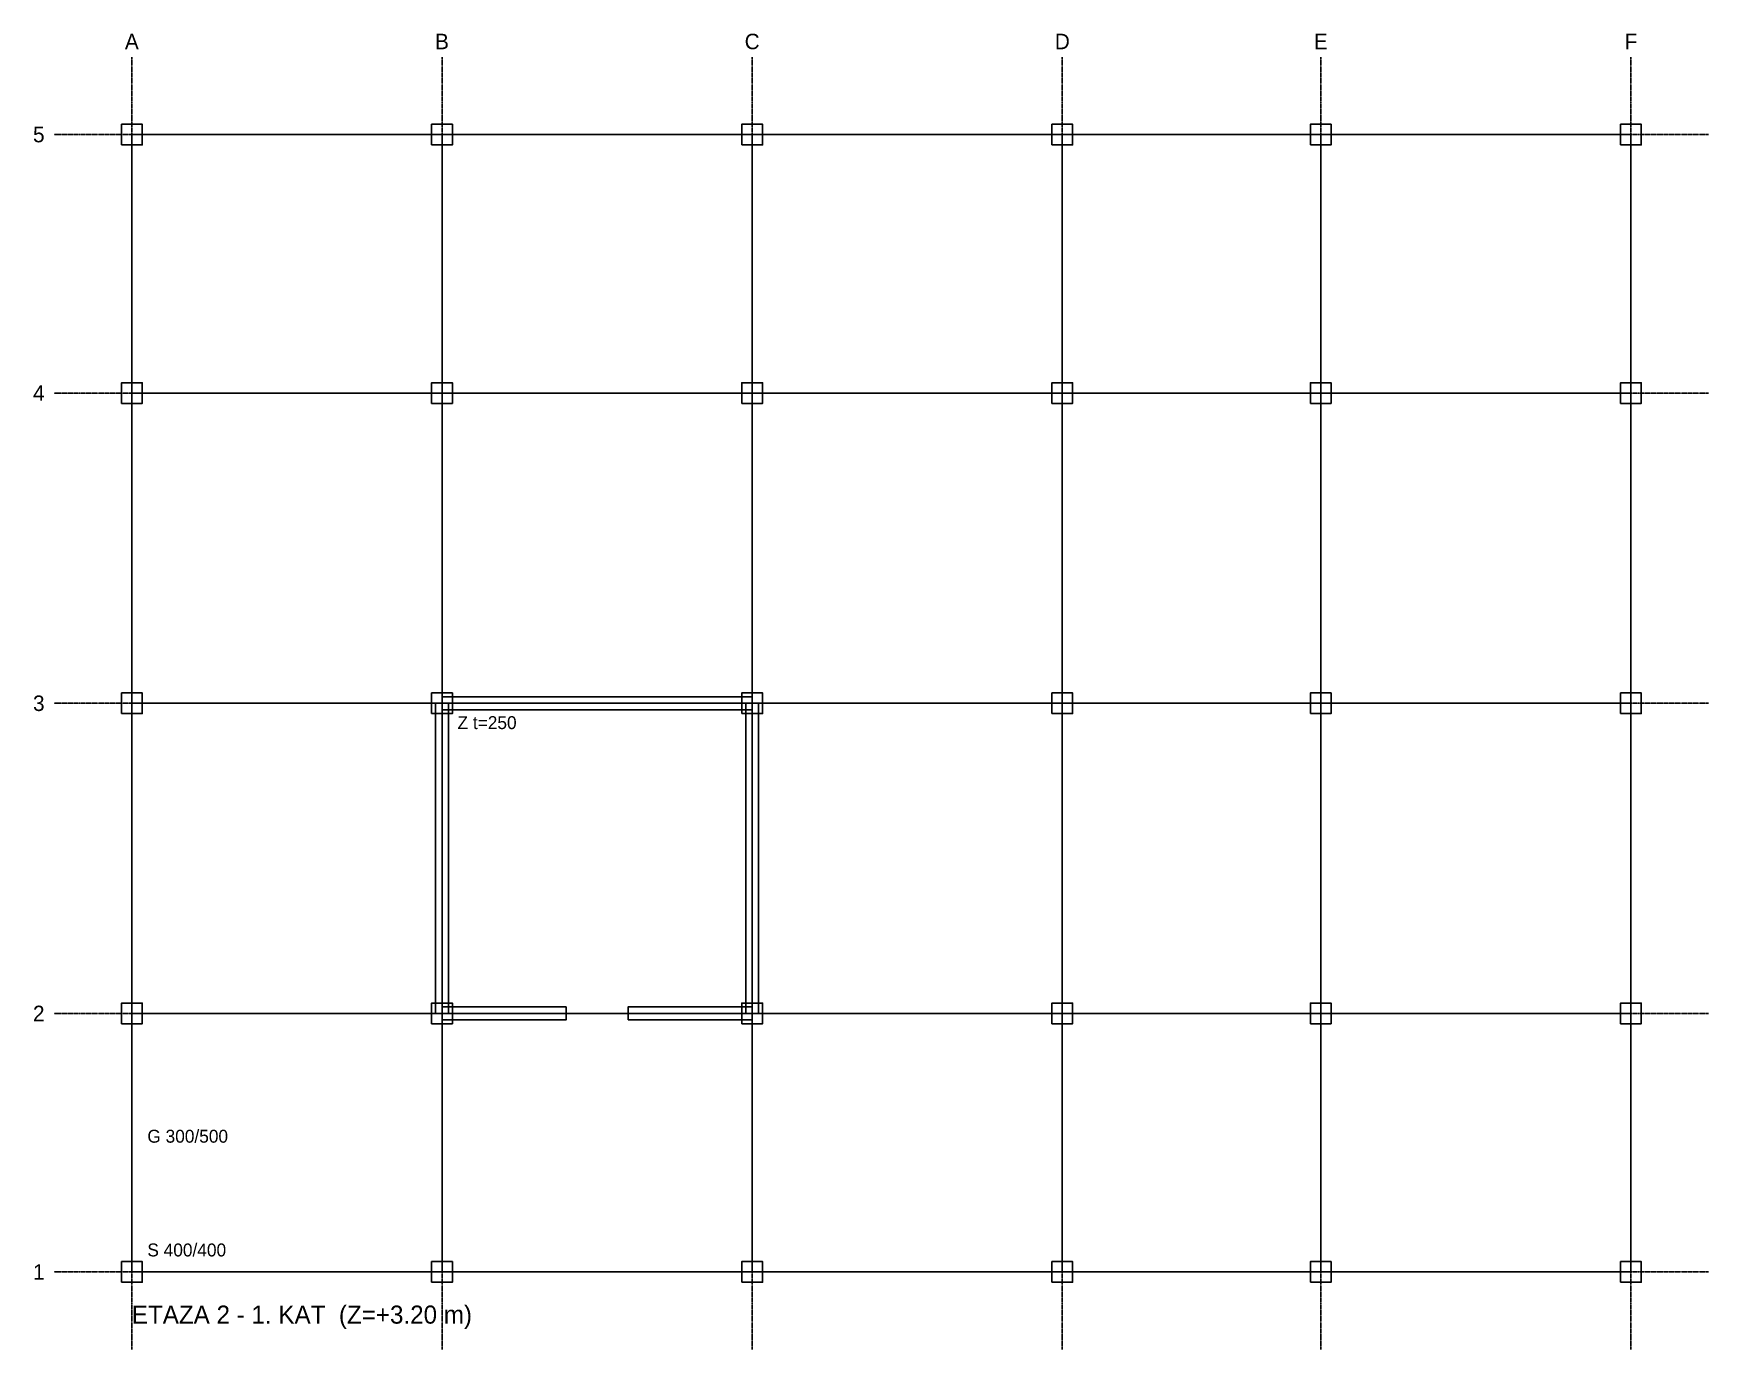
# Model space of a CAD drawing. Header units: millimetres. Extents: x -1902 to 141500, y -3620 to 23954.
# Drawn here: x 35098 to 67500, y -1500 to 23954 of the extents above; entities that cross this region are included whole.
import ezdxf
from ezdxf.enums import TextEntityAlignment as Align

# ---------------------------------------------------------------- set-up
doc = ezdxf.new("R2010")
doc.units = ezdxf.units.MM
doc.linetypes.add('DASHDOT', pattern=[3.556, 2.54, -0.508, 0, -0.508])
for name, color, linetype in [('GREDA', 3, 'Continuous'), ('KOTE', 2, 'Continuous'), ('OSI', 8, 'Continuous'), ('PLOCA', 4, 'Continuous'), ('STUP', 1, 'Continuous'), ('TEKST', 7, 'Continuous'), ('ZID', 5, 'Continuous')]:
    doc.layers.add(name, color=color, linetype=linetype)

msp = doc.modelspace()

# ---------------------------------------------------------------- texts
at = {"layer": 'KOTE'}
for s, p in [('Z t=250', (43300, 10500)), ('G 300/500', (37300, 2500)), ('S 400/400', (37300, 300))]:
    msp.add_text(s, height=250, dxfattribs=at).set_placement(p)
at = {"layer": 'OSI'}
for s, p in [('A', (37000, 23800)), ('B', (43000, 23800)), ('C', (49000, 23800)), ('D', (55000, 23800)), ('E', (60000, 23800)), ('F', (66000, 23800)), ('5', (35200, 22000)), ('4', (35200, 17000)), ('3', (35200, 11000)), ('2', (35200, 5000)), ('1', (35200, 0))]:
    msp.add_text(s, height=300, dxfattribs=at).set_placement(p, align=Align.MIDDLE_CENTER)
at = {"layer": 'TEKST'}
msp.add_text('ETAZA 2 - 1. KAT  (Z=+3.20 m)', height=350, dxfattribs=at).set_placement((37000, -1000))

# ---------------------------------------------------------------- linework, layer by layer
at = {"layer": 'GREDA'}
for p, q in [((37000, 22000), (43000, 22000)), ((37000, 17000), (37000, 22000)), ((43000, 22000), (49000, 22000)), ((43000, 17000), (43000, 22000)), ((49000, 22000), (55000, 22000)), ((49000, 17000), (49000, 22000)), ((55000, 22000), (60000, 22000)), ((55000, 17000), (55000, 22000)), ((60000, 22000), (66000, 22000)), ((60000, 17000), (60000, 22000)), ((66000, 17000), (66000, 22000)), ((37000, 17000), (43000, 17000)), ((37000, 11000), (37000, 17000)), ((43000, 17000), (49000, 17000)), ((43000, 11000), (43000, 17000)), ((49000, 17000), (55000, 17000)), ((49000, 11000), (49000, 17000)), ((55000, 17000), (60000, 17000)), ((55000, 11000), (55000, 17000)), ((60000, 17000), (66000, 17000)), ((60000, 11000), (60000, 17000)), ((66000, 11000), (66000, 17000)), ((37000, 11000), (43000, 11000)), ((37000, 5000), (37000, 11000)), ((43000, 11000), (49000, 11000)), ((43000, 5000), (43000, 11000)), ((49000, 11000), (55000, 11000)), ((49000, 5000), (49000, 11000)), ((55000, 11000), (60000, 11000)), ((55000, 5000), (55000, 11000)), ((60000, 11000), (66000, 11000)), ((60000, 5000), (60000, 11000)), ((66000, 5000), (66000, 11000)), ((37000, 5000), (43000, 5000)), ((37000, 0), (37000, 5000)), ((43000, 5000), (49000, 5000)), ((43000, 0), (43000, 5000)), ((49000, 5000), (55000, 5000)), ((49000, 0), (49000, 5000)), ((55000, 5000), (60000, 5000)), ((55000, 0), (55000, 5000)), ((60000, 5000), (66000, 5000)), ((60000, 0), (60000, 5000)), ((66000, 0), (66000, 5000)), ((37000, 0), (43000, 0)), ((43000, 0), (49000, 0)), ((49000, 0), (55000, 0)), ((55000, 0), (60000, 0)), ((60000, 0), (66000, 0))]:
    msp.add_line(p, q, dxfattribs=at)
at = {"layer": 'OSI', "linetype": 'DASHDOT'}
for p, q in [((37000, -1500), (37000, 23500)), ((43000, -1500), (43000, 23500)), ((49000, -1500), (49000, 23500)), ((55000, -1500), (55000, 23500)), ((60000, -1500), (60000, 23500)), ((66000, -1500), (66000, 23500)), ((35500, 22000), (67500, 22000)), ((35500, 17000), (67500, 17000)), ((35500, 11000), (67500, 11000)), ((35500, 5000), (67500, 5000)), ((35500, 0), (67500, 0))]:
    msp.add_line(p, q, dxfattribs=at)
at = {"layer": 'PLOCA'}
msp.add_lwpolyline([(37000, 0), (66000, 0), (66000, 22000), (37000, 22000)], close=True, dxfattribs=at)
at = {"layer": 'STUP'}
for points in [[(36800, 21800), (37200, 21800), (37200, 22200), (36800, 22200)], [(42800, 21800), (43200, 21800), (43200, 22200), (42800, 22200)], [(48800, 21800), (49200, 21800), (49200, 22200), (48800, 22200)], [(54800, 21800), (55200, 21800), (55200, 22200), (54800, 22200)], [(59800, 21800), (60200, 21800), (60200, 22200), (59800, 22200)], [(65800, 21800), (66200, 21800), (66200, 22200), (65800, 22200)], [(36800, 16800), (37200, 16800), (37200, 17200), (36800, 17200)], [(42800, 16800), (43200, 16800), (43200, 17200), (42800, 17200)], [(48800, 16800), (49200, 16800), (49200, 17200), (48800, 17200)], [(54800, 16800), (55200, 16800), (55200, 17200), (54800, 17200)], [(59800, 16800), (60200, 16800), (60200, 17200), (59800, 17200)], [(65800, 16800), (66200, 16800), (66200, 17200), (65800, 17200)], [(36800, 10800), (37200, 10800), (37200, 11200), (36800, 11200)], [(42800, 10800), (43200, 10800), (43200, 11200), (42800, 11200)], [(48800, 10800), (49200, 10800), (49200, 11200), (48800, 11200)], [(54800, 10800), (55200, 10800), (55200, 11200), (54800, 11200)], [(59800, 10800), (60200, 10800), (60200, 11200), (59800, 11200)], [(65800, 10800), (66200, 10800), (66200, 11200), (65800, 11200)], [(36800, 4800), (37200, 4800), (37200, 5200), (36800, 5200)], [(42800, 4800), (43200, 4800), (43200, 5200), (42800, 5200)], [(48800, 4800), (49200, 4800), (49200, 5200), (48800, 5200)], [(54800, 4800), (55200, 4800), (55200, 5200), (54800, 5200)], [(59800, 4800), (60200, 4800), (60200, 5200), (59800, 5200)], [(65800, 4800), (66200, 4800), (66200, 5200), (65800, 5200)], [(36800, -200), (37200, -200), (37200, 200), (36800, 200)], [(42800, -200), (43200, -200), (43200, 200), (42800, 200)], [(48800, -200), (49200, -200), (49200, 200), (48800, 200)], [(54800, -200), (55200, -200), (55200, 200), (54800, 200)], [(59800, -200), (60200, -200), (60200, 200), (59800, 200)], [(65800, -200), (66200, -200), (66200, 200), (65800, 200)]]:
    msp.add_lwpolyline(points, close=True, dxfattribs=at)
at = {"layer": 'ZID'}
for points in [[(43000, 10875), (49000, 10875), (49000, 11125), (43000, 11125)], [(42875, 5000), (43125, 5000), (43125, 11000), (42875, 11000)], [(48875, 5000), (49125, 5000), (49125, 11000), (48875, 11000)], [(43000, 4875), (45400, 4875), (45400, 5125), (43000, 5125)], [(46600, 4875), (49000, 4875), (49000, 5125), (46600, 5125)]]:
    msp.add_lwpolyline(points, close=True, dxfattribs=at)

msp.set_redraw_order([(e.dxf.handle, doc.entitydb.next_handle()) for e in msp.query("TEXT MTEXT ATTDEF DIMENSION ARC_DIMENSION")])  # texts and dimensions are drawn at this point

doc.saveas('drawing.dxf')
